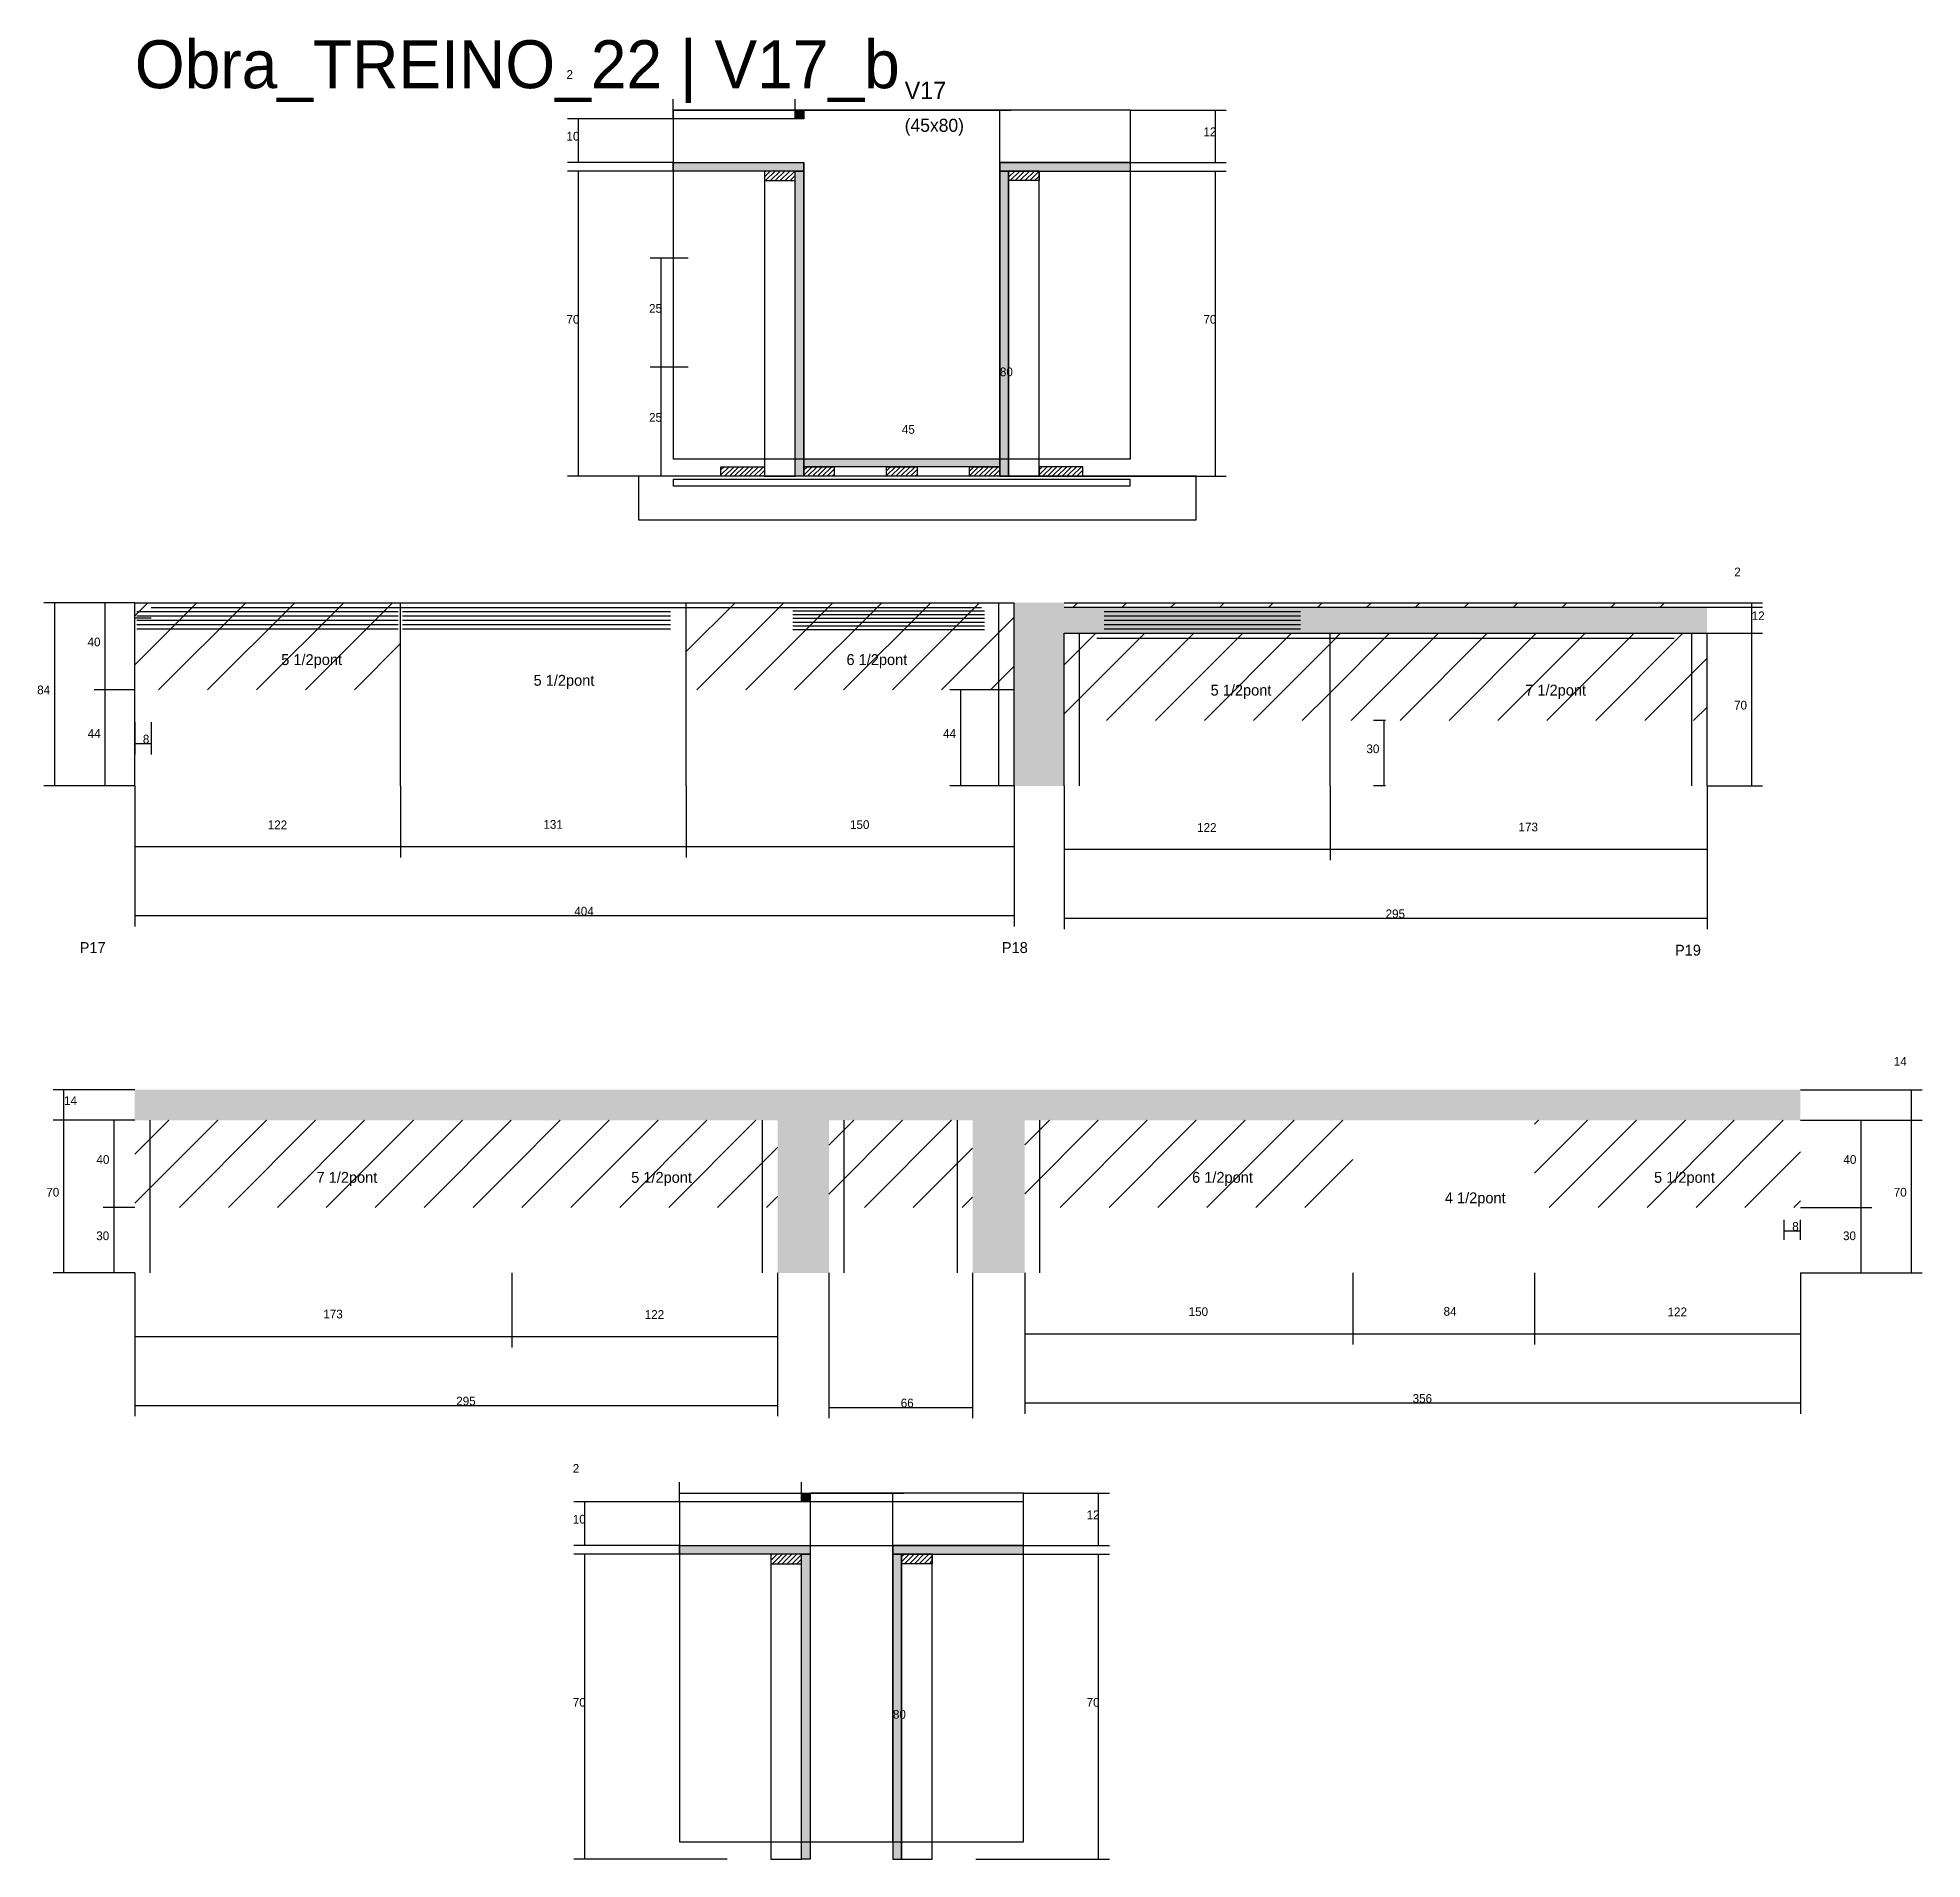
# Model space of a CAD drawing. Header units: metres. Extents: x -41 to 34800, y -36000 to 1848.
# Drawn here: x 5835 to 6700, y -27872 to -27037 of the extents above; entities that cross this region are included whole.
import ezdxf

# ---------------------------------------------------------------- set-up
doc = ezdxf.new("R2010")
doc.units = ezdxf.units.M
for name, color, linetype in [('CONCRETO', 251, 'Continuous'), ('COTA', 4, 'Continuous'), ('Cota Seção (2x)', 4, 'Continuous'), ('Hachura', 253, 'Continuous'), ('LABEL_ID', 3, 'Continuous'), ('Madeira', 126, 'Continuous'), ('NOMENCLATURA', 7, 'Continuous'), ('Painéis', 200, 'Continuous'), ('SARR_2.2x7', 40, 'Continuous'), ('SCO-___-LAJ', 4, 'Continuous'), ('Texto Seção', 7, 'Continuous')]:
    doc.layers.add(name, color=color, linetype=linetype)

msp = doc.modelspace()

# ---------------------------------------------------------------- texts
at = {"layer": 'COTA'}
for s, p in [('2', (6078.1, -27055.7)), ('12', (6370.4, -27082)), ('10', (6078.1, -27084)), ('70', (6078.1, -27168)), ('25', (6116, -27163)), ('70', (6370.4, -27168)), ('25', (6116, -27213)), ('2', (6614, -27283.9)), ('12', (6622, -27304)), ('40', (5858.3, -27316)), ('84', (5835.2, -27338)), ('70', (6613.9, -27345)), ('44', (5858.4, -27358)), ('44', (6250.9, -27358)), ('8', (5883.7, -27360.6)), ('30', (6445.2, -27365)), ('122', (5941, -27399.9)), ('131', (6067.5, -27399.7)), ('150', (6208.2, -27399.8)), ('122', (6367.5, -27401.1)), ('173', (6515, -27400.9)), ('404', (6081.7, -27439.5)), ('295', (6454, -27440.7)), ('14', (6687.2, -27508.4)), ('14', (5847.5, -27526.4)), ('40', (5862.4, -27553.4)), ('40', (6664.1, -27553.4)), ('70', (5839.4, -27568.4)), ('70', (6687.2, -27568.4)), ('8', (6640.6, -27584.1)), ('30', (5862.3, -27588.4)), ('30', (6663.9, -27588.4)), ('173', (5966.5, -27624.3)), ('122', (6114, -27624.5)), ('150', (6363.6, -27623.2)), ('84', (6480.6, -27623.1)), ('122', (6583.4, -27623.3)), ('295', (6027.5, -27664.2)), ('66', (6231.5, -27665.1)), ('356', (6466.4, -27663)), ('2', (6081, -27695.1)), ('10', (6081, -27718.4)), ('12', (6316.8, -27716.4)), ('70', (6081, -27802.4)), ('70', (6316.8, -27802.4))]:
    msp.add_text(s, height=4, dxfattribs=at).set_placement(p)
at = {"layer": 'Cota Seção (2x)'}
for s, p in [('80', (6277, -27192.1)), ('45', (6232, -27218.5)), ('80', (6227.9, -27807.9))]:
    msp.add_text(s, height=4, dxfattribs=at).set_placement(p)
at = {"layer": 'LABEL_ID'}
msp.add_text('Obra_TREINO_22 | V17_b', height=22, dxfattribs=at).set_placement((5880, -27060))
at = {"layer": 'NOMENCLATURA'}
for s, p in [('5 1/2pont', (5947.2, -27324.6)), ('6 1/2pont', (6206.6, -27324.6)), ('5 1/2pont', (6063, -27334.1)), ('5 1/2pont', (6373.7, -27338.6)), ('7 1/2pont', (6518.1, -27338.6)), ('P17', (5854.7, -27456.7)), ('P18', (6277.9, -27456.7)), ('P19', (6586.8, -27457.9)), ('7 1/2pont', (5963.4, -27562.1)), ('5 1/2pont', (6107.8, -27562.1)), ('6 1/2pont', (6365.2, -27562.1)), ('5 1/2pont', (6577.2, -27562.1)), ('4 1/2pont', (6481.2, -27571.5))]:
    msp.add_text(s, height=5, dxfattribs=at).set_placement(p)
at = {"layer": 'Texto Seção'}
for s, height, p in [('V17', 8, (6233.3, -27065)), ('(45x80)', 6, (6233.3, -27080))]:
    msp.add_text(s, height=height, dxfattribs=at).set_placement(p)

# ---------------------------------------------------------------- hatches: boundary and pattern name
at = {"layer": 'COTA'}
h = msp.add_hatch(dxfattribs=at)
h.set_pattern_fill('AR-CONC', scale=0.03)
h.paths.add_polyline_path([(6306.5, -27310), (6601.5, -27310), (6601.5, -27298), (6306.5, -27298), (6306.5, -27296), (6283.5, -27296), (6283.5, -27380), (6306.5, -27380)])
h = msp.add_hatch(dxfattribs=at)
h.set_pattern_fill('AR-CONC', scale=0.03)
h.paths.add_polyline_path([(6175, -27603.4), (6198.5, -27603.4), (6198.5, -27533.4), (6264.5, -27533.4), (6264.5, -27603.4), (6288.4, -27603.4), (6288.4, -27533.4), (6644.4, -27533.4), (6644.4, -27519.4), (5880, -27519.4), (5880, -27533.4), (6175, -27533.4)])
at = {"layer": 'Hachura'}
h = msp.add_hatch(color=8, dxfattribs=at)
h.dxf.hatch_style = 1
h.paths.add_polyline_path([(6183, -27070), (6187, -27070), (6187, -27070), (6187, -27074), (6187, -27074), (6183, -27074), (6183, -27074), (6183, -27070)])
h = msp.add_hatch(color=8, dxfattribs=at)
h.dxf.hatch_style = 1
h.paths.add_polyline_path([(6127, -27098), (6127, -27094), (6127, -27094), (6187, -27094), (6187, -27094), (6187, -27098), (6187, -27098), (6127, -27098)])
h = msp.add_hatch(color=8, dxfattribs=at)
h.dxf.hatch_style = 1
h.paths.add_polyline_path([(6337, -27098), (6337, -27094), (6337, -27094), (6277, -27094), (6277, -27094), (6277, -27098), (6277, -27098), (6337, -27098)])
h = msp.add_hatch(dxfattribs=at)
h.set_pattern_fill('ANSI31', scale=0.5)
h.paths.add_polyline_path([(6169, -27098), (6169, -27102.4), (6169, -27102.4), (6183, -27102.4), (6183, -27102.4), (6183, -27098), (6183, -27098), (6169, -27098)])
h = msp.add_hatch(color=8, dxfattribs=at)
h.dxf.hatch_style = 1
h.paths.add_polyline_path([(6183, -27098), (6187, -27098), (6187, -27098), (6187, -27238), (6187, -27238), (6183, -27238), (6183, -27238), (6183, -27098)])
h = msp.add_hatch(color=8, dxfattribs=at)
h.dxf.hatch_style = 1
h.paths.add_polyline_path([(6281, -27098), (6277, -27098), (6277, -27098), (6277, -27238), (6277, -27238), (6281, -27238), (6281, -27238), (6281, -27098)])
h = msp.add_hatch(dxfattribs=at)
h.set_pattern_fill('ANSI31', scale=0.5)
h.paths.add_polyline_path([(6295, -27098), (6295, -27102.4), (6295, -27102.4), (6281, -27102.4), (6281, -27102.4), (6281, -27098), (6281, -27098), (6295, -27098)])
h = msp.add_hatch(dxfattribs=at)
h.set_pattern_fill('ANSI31', scale=0.5)
h.paths.add_polyline_path([(6149, -27238), (6149, -27233.6), (6149, -27233.6), (6169, -27233.6), (6169, -27233.6), (6169, -27238), (6169, -27238), (6149, -27238)])
h = msp.add_hatch(color=8, dxfattribs=at)
h.dxf.hatch_style = 1
h.paths.add_polyline_path([(6187, -27233.6), (6187, -27230), (6187, -27230), (6277, -27230), (6277, -27230), (6277, -27233.6), (6277, -27233.6), (6187, -27233.6)])
h = msp.add_hatch(dxfattribs=at)
h.set_pattern_fill('ANSI31', scale=0.5)
h.paths.add_polyline_path([(6187, -27238), (6187, -27233.6), (6187, -27233.6), (6201, -27233.6), (6201, -27233.6), (6201, -27238), (6201, -27238), (6187, -27238)])
h = msp.add_hatch(dxfattribs=at)
h.set_pattern_fill('ANSI31', scale=0.5)
h.paths.add_polyline_path([(6225, -27238), (6225, -27233.6), (6225, -27233.6), (6239, -27233.6), (6239, -27233.6), (6239, -27238), (6239, -27238), (6225, -27238)])
h = msp.add_hatch(dxfattribs=at)
h.set_pattern_fill('ANSI31', scale=0.5)
h.paths.add_polyline_path([(6263, -27238), (6263, -27233.6), (6263, -27233.6), (6277, -27233.6), (6277, -27233.6), (6277, -27238), (6277, -27238), (6263, -27238)])
h = msp.add_hatch(dxfattribs=at)
h.set_pattern_fill('ANSI31', scale=0.5)
h.paths.add_polyline_path([(6315, -27238), (6315, -27233.6), (6315, -27233.6), (6295, -27233.6), (6295, -27233.6), (6295, -27238), (6295, -27238), (6315, -27238)])
h = msp.add_hatch(dxfattribs=at)
h.set_pattern_fill('ANSI31', scale=5)
h.paths.add_polyline_path([(5880, -27296), (5880, -27336), (6002, -27336), (6002, -27296)])
h = msp.add_hatch(dxfattribs=at)
h.set_pattern_fill('ANSI31', scale=5)
h.paths.add_polyline_path([(6283.5, -27336), (6283.5, -27296), (6133, -27296), (6133, -27336)])
h = msp.add_hatch(dxfattribs=at)
h.set_pattern_fill('ANSI31', scale=5)
h.paths.add_polyline_path([(6306.5, -27296), (6306.5, -27298), (6428.5, -27298), (6428.5, -27296)])
h = msp.add_hatch(dxfattribs=at)
h.set_pattern_fill('ANSI31', scale=5)
h.paths.add_polyline_path([(6428.5, -27296), (6428.5, -27298), (6601.5, -27298), (6601.5, -27296)])
h = msp.add_hatch(dxfattribs=at)
h.set_pattern_fill('ANSI31', scale=5)
h.paths.add_polyline_path([(6306.5, -27310), (6306.5, -27350), (6428.5, -27350), (6428.5, -27310)])
h = msp.add_hatch(dxfattribs=at)
h.set_pattern_fill('ANSI31', scale=5)
h.paths.add_polyline_path([(6601.5, -27350), (6601.5, -27310), (6428.5, -27310), (6428.5, -27350)])
h = msp.add_hatch(dxfattribs=at)
h.set_pattern_fill('ANSI31', scale=5)
h.paths.add_polyline_path([(6053, -27573.4), (6053, -27533.4), (5880, -27533.4), (5880, -27573.4)])
h = msp.add_hatch(dxfattribs=at)
h.set_pattern_fill('ANSI31', scale=5)
h.paths.add_polyline_path([(6053, -27533.4), (6053, -27573.4), (6175, -27573.4), (6175, -27533.4)])
h = msp.add_hatch(dxfattribs=at)
h.set_pattern_fill('ANSI31', scale=5)
h.paths.add_polyline_path([(6264.5, -27573.4), (6264.5, -27533.4), (6198.5, -27533.4), (6198.5, -27573.4)])
h = msp.add_hatch(dxfattribs=at)
h.set_pattern_fill('ANSI31', scale=5)
h.paths.add_polyline_path([(6438.9, -27573.4), (6438.9, -27533.4), (6288.4, -27533.4), (6288.4, -27573.4)])
h = msp.add_hatch(dxfattribs=at)
h.set_pattern_fill('ANSI31', scale=5)
h.paths.add_polyline_path([(6522.4, -27533.4), (6522.4, -27573.4), (6644.4, -27573.4), (6644.4, -27533.4)])
h = msp.add_hatch(color=8, dxfattribs=at)
h.dxf.hatch_style = 1
h.paths.add_polyline_path([(6185.9, -27704.4), (6189.9, -27704.4), (6189.9, -27704.4), (6189.9, -27708.4), (6189.9, -27708.4), (6185.9, -27708.4), (6185.9, -27708.4), (6185.9, -27704.4)])
h = msp.add_hatch(color=8, dxfattribs=at)
h.dxf.hatch_style = 1
h.paths.add_polyline_path([(6129.9, -27732.4), (6129.9, -27728.4), (6129.9, -27728.4), (6189.9, -27728.4), (6189.9, -27728.4), (6189.9, -27732.4), (6189.9, -27732.4), (6129.9, -27732.4)])
h = msp.add_hatch(dxfattribs=at)
h.set_pattern_fill('ANSI31', scale=0.5)
h.paths.add_polyline_path([(6171.9, -27732.4), (6171.9, -27736.8), (6171.9, -27736.8), (6185.9, -27736.8), (6185.9, -27736.8), (6185.9, -27732.4), (6185.9, -27732.4), (6171.9, -27732.4)])
h = msp.add_hatch(color=8, dxfattribs=at)
h.dxf.hatch_style = 1
h.paths.add_polyline_path([(6185.9, -27732.4), (6189.9, -27732.4), (6189.9, -27732.4), (6189.9, -27872.4), (6189.9, -27872.4), (6185.9, -27872.4), (6185.9, -27872.4), (6185.9, -27732.4)])
h = msp.add_hatch(color=8, dxfattribs=at)
h.dxf.hatch_style = 1
h.paths.add_polyline_path([(6287.9, -27732.4), (6287.9, -27728.4), (6287.9, -27728.4), (6227.9, -27728.4), (6227.9, -27728.4), (6227.9, -27732.4), (6227.9, -27732.4), (6287.9, -27732.4)])
h = msp.add_hatch(color=8, dxfattribs=at)
h.dxf.hatch_style = 1
h.paths.add_polyline_path([(6231.9, -27732.4), (6227.9, -27732.4), (6227.9, -27732.4), (6227.9, -27872.4), (6227.9, -27872.4), (6231.9, -27872.4), (6231.9, -27872.4), (6231.9, -27732.4)])
h = msp.add_hatch(dxfattribs=at)
h.set_pattern_fill('ANSI31', scale=0.5)
h.paths.add_polyline_path([(6245.9, -27732.4), (6245.9, -27736.8), (6245.9, -27736.8), (6231.9, -27736.8), (6231.9, -27736.8), (6231.9, -27732.4), (6231.9, -27732.4), (6245.9, -27732.4)])

# ---------------------------------------------------------------- linework, layer by layer
at = {"layer": 'CONCRETO'}
for points in [[(6337, -27070), (6187, -27070), (6187, -27074), (6127, -27074), (6127, -27094), (6187, -27094), (6187, -27230), (6277, -27230), (6277, -27104), (6277, -27094), (6337, -27094)], [(6127, -27230), (6337, -27230), (6337, -27070), (6127, -27070)], [(6129.9, -27864.4), (6287.9, -27864.4), (6287.9, -27708.4), (6129.9, -27708.4)], [(6189.9, -27728.4), (6287.9, -27728.4), (6287.9, -27704.4), (6189.9, -27704.4)]]:
    msp.add_lwpolyline(points, close=True, dxfattribs=at)
for points in [[(6189.9, -27708.4), (6129.9, -27708.4), (6129.9, -27728.4), (6189.9, -27728.4), (6189.9, -27864.4), (6227.9, -27864.4), (6227.9, -27738.4), (6227.9, -27728.4), (6287.9, -27728.4)], [(6287.9, -27728.4), (6287.9, -27704.4), (6189.9, -27704.4)]]:
    msp.add_lwpolyline(points, dxfattribs=at)
at = {"layer": 'COTA'}
for p, q in [((6127, -27074), (6127, -27065)), ((6127, -27070), (6183, -27070)), ((6183, -27070), (6183, -27065)), ((6337, -27070), (6380.9, -27070)), ((6375.9, -27094), (6375.9, -27070)), ((6127, -27074), (6078.6, -27074)), ((6083.6, -27094), (6083.6, -27074)), ((6127, -27094), (6078.6, -27094)), ((6337, -27094), (6380.9, -27094)), ((6127, -27098), (6078.6, -27098)), ((6083.6, -27238), (6083.6, -27098)), ((6299.4, -27098), (6380.9, -27098)), ((6375.9, -27238), (6375.9, -27098)), ((6134, -27138), (6116.5, -27138)), ((6121.5, -27188), (6121.5, -27138)), ((6134, -27188), (6116.5, -27188)), ((6134, -27188), (6116.5, -27188)), ((6121.5, -27238), (6121.5, -27188)), ((6151.6, -27238), (6078.6, -27238)), ((6134, -27238), (6116.5, -27238)), ((6307.8, -27238), (6380.9, -27238)), ((5880, -27296), (5838.3, -27296)), ((5843.3, -27380), (5843.3, -27296)), ((5880, -27296), (5861.4, -27296)), ((5866.4, -27336), (5866.4, -27296)), ((6601.5, -27296), (6627, -27296)), ((6601.5, -27298), (6627, -27298)), ((6601.5, -27298), (6627, -27298)), ((6622, -27298), (6622, -27296)), ((6622, -27310), (6622, -27298)), ((6601.5, -27310), (6627, -27310)), ((6601.5, -27310), (6627, -27310)), ((6622, -27380), (6622, -27310)), ((5880, -27336), (5861.4, -27336)), ((5880, -27336), (5861.4, -27336)), ((5866.4, -27380), (5866.4, -27336)), ((6283.5, -27336), (6254, -27336)), ((6259, -27380), (6259, -27336)), ((5880, -27350.8), (5880, -27365.6)), ((5887.5, -27350.8), (5887.5, -27365.6)), ((6454, -27350), (6448.4, -27350)), ((6453.4, -27380), (6453.4, -27350)), ((5880, -27360.6), (5887.5, -27360.6)), ((5880, -27380), (5838.3, -27380)), ((5880, -27380), (5861.4, -27380)), ((5880, -27380), (5880, -27444.5)), ((5880, -27380), (5880, -27412.9)), ((6002, -27380), (6002, -27412.9)), ((6002, -27380), (6002, -27412.9)), ((6133, -27380), (6133, -27412.9)), ((6133, -27380), (6133, -27412.9)), ((6283.5, -27380), (6254, -27380)), ((6283.5, -27380), (6283.5, -27444.5)), ((6283.5, -27380), (6283.5, -27412.9)), ((6306.5, -27380), (6306.5, -27445.7)), ((6306.5, -27380), (6306.5, -27414.1)), ((6428.5, -27380), (6428.5, -27414.1)), ((6428.5, -27380), (6428.5, -27414.1)), ((6454, -27380), (6448.4, -27380)), ((6601.5, -27380), (6601.5, -27414.1)), ((6601.5, -27380), (6601.5, -27445.7)), ((6601.5, -27380), (6627, -27380)), ((5880, -27407.9), (6002, -27407.9)), ((6002, -27407.9), (6133, -27407.9)), ((6133, -27407.9), (6283.5, -27407.9)), ((6306.5, -27409.1), (6428.5, -27409.1)), ((6428.5, -27409.1), (6601.5, -27409.1)), ((5880, -27439.5), (6283.5, -27439.5)), ((6306.5, -27440.7), (6601.5, -27440.7)), ((5880, -27519.4), (5842.5, -27519.4)), ((5847.5, -27533.4), (5847.5, -27519.4)), ((6644.4, -27519.4), (6700.3, -27519.4)), ((6695.3, -27533.4), (6695.3, -27519.4)), ((5880, -27533.4), (5842.5, -27533.4)), ((5880, -27533.4), (5842.5, -27533.4)), ((5847.5, -27603.4), (5847.5, -27533.4)), ((5880, -27533.4), (5865.5, -27533.4)), ((5870.5, -27573.4), (5870.5, -27533.4)), ((6644.4, -27533.4), (6677.2, -27533.4)), ((6644.4, -27533.4), (6700.3, -27533.4)), ((6644.4, -27533.4), (6700.3, -27533.4)), ((6672.2, -27573.4), (6672.2, -27533.4)), ((6695.3, -27603.4), (6695.3, -27533.4)), ((5880, -27573.4), (5865.5, -27573.4)), ((5880, -27573.4), (5865.5, -27573.4)), ((5870.5, -27603.4), (5870.5, -27573.4)), ((6636.9, -27588.2), (6636.9, -27579.1)), ((6644.4, -27573.4), (6677.2, -27573.4)), ((6644.4, -27573.4), (6677.2, -27573.4)), ((6644.4, -27588.2), (6644.4, -27579.1)), ((6672.2, -27603.4), (6672.2, -27573.4)), ((6636.9, -27584.1), (6644.4, -27584.1)), ((5880, -27603.4), (5842.5, -27603.4)), ((5880, -27603.4), (5865.5, -27603.4)), ((5880, -27603.4), (5880, -27637.6)), ((5880, -27603.4), (5880, -27669.2)), ((6053, -27603.4), (6053, -27637.6)), ((6053, -27603.4), (6053, -27637.6)), ((6175, -27603.4), (6175, -27669.2)), ((6175, -27603.4), (6175, -27637.6)), ((6198.5, -27603.4), (6198.5, -27670.1)), ((6264.5, -27603.4), (6264.5, -27670.1)), ((6288.4, -27603.4), (6288.4, -27668)), ((6288.4, -27603.4), (6288.4, -27636.3)), ((6438.9, -27603.4), (6438.9, -27636.3)), ((6438.9, -27603.4), (6438.9, -27636.3)), ((6522.4, -27603.4), (6522.4, -27636.3)), ((6522.4, -27603.4), (6522.4, -27636.3)), ((6644.4, -27603.4), (6644.4, -27668)), ((6644.4, -27603.4), (6644.4, -27636.3)), ((6644.4, -27603.4), (6677.2, -27603.4)), ((6644.4, -27603.4), (6700.3, -27603.4)), ((6288.4, -27631.3), (6438.9, -27631.3)), ((6438.9, -27631.3), (6522.4, -27631.3)), ((6522.4, -27631.3), (6644.4, -27631.3)), ((5880, -27632.6), (6053, -27632.6)), ((6053, -27632.6), (6175, -27632.6)), ((5880, -27664.2), (6175, -27664.2)), ((6198.5, -27665.1), (6264.5, -27665.1)), ((6288.4, -27663), (6644.4, -27663)), ((6129.9, -27708.4), (6129.9, -27699.4)), ((6185.9, -27704.4), (6185.9, -27699.4)), ((6129.9, -27708.4), (6081.5, -27708.4)), ((6086.5, -27728.4), (6086.5, -27708.4)), ((6129.9, -27704.4), (6185.9, -27704.4)), ((6287.9, -27704.4), (6327.3, -27704.4)), ((6322.3, -27728.4), (6322.3, -27704.4)), ((6129.9, -27728.4), (6081.5, -27728.4)), ((6129.9, -27732.4), (6081.5, -27732.4)), ((6086.5, -27872.4), (6086.5, -27732.4)), ((6245.9, -27732.4), (6327.3, -27732.4)), ((6287.9, -27728.4), (6327.3, -27728.4)), ((6322.3, -27872.4), (6322.3, -27732.4)), ((6151.9, -27872.4), (6081.5, -27872.4)), ((6265.9, -27872.4), (6327.3, -27872.4))]:
    msp.add_line(p, q, dxfattribs=at)
at = {"layer": 'Cota Seção (2x)'}
for p, q in [((6187, -27070), (6282, -27070)), ((6277, -27230), (6277, -27070)), ((6187, -27230), (6187, -27225)), ((6277, -27230), (6277, -27225)), ((6187, -27230), (6282, -27230)), ((6187, -27230), (6277, -27230)), ((6189.9, -27704.4), (6232.9, -27704.4)), ((6227.9, -27864.4), (6227.9, -27704.4)), ((6189.9, -27864.4), (6232.9, -27864.4))]:
    msp.add_line(p, q, dxfattribs=at)
at = {"layer": 'Madeira'}
for points in [[(6169, -27098), (6169, -27102.4), (6183, -27102.4), (6183, -27098)], [(6169, -27238), (6183, -27238), (6183, -27098), (6169, -27098)], [(6295, -27098), (6295, -27102.4), (6281, -27102.4), (6281, -27098)], [(6295, -27098), (6281, -27098), (6281, -27238), (6295, -27238)], [(6149, -27238), (6149, -27233.6), (6169, -27233.6), (6169, -27238)], [(6187, -27238), (6187, -27233.6), (6201, -27233.6), (6201, -27238)], [(6225, -27238), (6225, -27233.6), (6239, -27233.6), (6239, -27238)], [(6263, -27238), (6263, -27233.6), (6277, -27233.6), (6277, -27238)], [(6315, -27238), (6315, -27233.6), (6295, -27233.6), (6295, -27238)], [(6111.1, -27258), (6367.1, -27258), (6367.1, -27238), (6111.1, -27238)], [(6171.9, -27732.4), (6171.9, -27736.8), (6185.9, -27736.8), (6185.9, -27732.4)], [(6171.9, -27872.4), (6185.9, -27872.4), (6185.9, -27732.4), (6171.9, -27732.4)], [(6245.9, -27732.4), (6245.9, -27736.8), (6231.9, -27736.8), (6231.9, -27732.4)], [(6245.9, -27732.4), (6231.9, -27732.4), (6231.9, -27872.4), (6245.9, -27872.4)]]:
    msp.add_lwpolyline(points, close=True, dxfattribs=at)
at = {"layer": 'Painéis'}
for p, q in [((6127, -27094), (6187, -27094)), ((6127, -27098), (6127, -27094)), ((6187, -27098), (6187, -27094)), ((6277, -27094), (6337, -27094)), ((6277, -27098), (6277, -27094)), ((6337, -27098), (6337, -27094)), ((6187, -27238), (6187, -27098)), ((6277, -27238), (6277, -27098)), ((6187, -27230), (6277, -27230)), ((6187, -27233.6), (6187, -27230)), ((6277, -27233.6), (6277, -27230)), ((5880, -27296), (6283.5, -27296)), ((5880, -27380), (5880, -27296)), ((6002, -27380), (6002, -27296)), ((6133, -27380), (6133, -27296)), ((6283.5, -27380), (6283.5, -27296)), ((6306.5, -27296), (6601.5, -27296)), ((6306.5, -27298), (6601.5, -27298)), ((6306.5, -27310), (6601.5, -27310)), ((6306.5, -27380), (6306.5, -27310)), ((6428.5, -27380), (6428.5, -27310)), ((6601.5, -27380), (6601.5, -27310))]:
    msp.add_line(p, q, dxfattribs=at)
for points in [[(6183, -27070), (6187, -27070), (6187, -27074), (6183, -27074)], [(6127, -27098), (6127, -27094), (6187, -27094), (6187, -27098)], [(6337, -27098), (6337, -27094), (6277, -27094), (6277, -27098)], [(6183, -27098), (6187, -27098), (6187, -27238), (6183, -27238)], [(6281, -27098), (6277, -27098), (6277, -27238), (6281, -27238)], [(6187, -27233.6), (6187, -27230), (6277, -27230), (6277, -27233.6)], [(6185.9, -27704.4), (6189.9, -27704.4), (6189.9, -27708.4), (6185.9, -27708.4)], [(6129.9, -27732.4), (6129.9, -27728.4), (6189.9, -27728.4), (6189.9, -27732.4)], [(6185.9, -27732.4), (6189.9, -27732.4), (6189.9, -27872.4), (6185.9, -27872.4)], [(6287.9, -27732.4), (6287.9, -27728.4), (6227.9, -27728.4), (6227.9, -27732.4)], [(6231.9, -27732.4), (6227.9, -27732.4), (6227.9, -27872.4), (6231.9, -27872.4)]]:
    msp.add_lwpolyline(points, close=True, dxfattribs=at)
at = {"layer": 'SARR_2.2x7'}
for p, q in [((5880, -27303), (5887.5, -27303)), ((5881, -27300), (6000.9, -27300)), ((5881, -27302), (6000.9, -27302)), ((5887.5, -27298.2), (6002, -27298.2)), ((6002, -27298.2), (6268.5, -27298.2)), ((6002.9, -27300), (6125.9, -27300)), ((6002.9, -27302), (6125.9, -27302)), ((6181.9, -27299.71), (6269.9, -27299.71)), ((6181.9, -27301.43), (6269.9, -27301.43)), ((6181.9, -27303.14), (6269.9, -27303.14)), ((6276.5, -27336), (6276.5, -27296)), ((6324.9, -27300), (6414.9, -27300)), ((6324.9, -27302), (6414.9, -27302)), ((5881, -27304), (6000.9, -27304)), ((5881, -27306), (6000.9, -27306)), ((5881, -27308), (6000.9, -27308)), ((6002.9, -27304), (6125.9, -27304)), ((6002.9, -27306), (6125.9, -27306)), ((6002.9, -27308), (6125.9, -27308)), ((6181.9, -27304.86), (6269.9, -27304.86)), ((6181.9, -27306.57), (6269.9, -27306.57)), ((6181.9, -27308.29), (6269.9, -27308.29)), ((6313.5, -27350), (6313.5, -27310)), ((6321.5, -27312.2), (6428.5, -27312.2)), ((6324.9, -27304), (6414.9, -27304)), ((6324.9, -27306), (6414.9, -27306)), ((6324.9, -27308), (6414.9, -27308)), ((6428.5, -27312.2), (6586.5, -27312.2)), ((6594.5, -27350), (6594.5, -27310)), ((6276.5, -27380), (6276.5, -27336)), ((6313.5, -27380), (6313.5, -27350)), ((6594.5, -27380), (6594.5, -27350)), ((5887, -27573.4), (5887, -27533.4)), ((6168, -27573.4), (6168, -27533.4)), ((6205.5, -27573.4), (6205.5, -27533.4)), ((6257.5, -27573.4), (6257.5, -27533.4)), ((6295.4, -27573.4), (6295.4, -27533.4)), ((5887, -27603.4), (5887, -27573.4)), ((6168, -27603.4), (6168, -27573.4)), ((6205.5, -27603.4), (6205.5, -27573.4)), ((6257.5, -27603.4), (6257.5, -27573.4)), ((6295.4, -27603.4), (6295.4, -27573.4))]:
    msp.add_line(p, q, dxfattribs=at)
at = {"layer": 'SCO-___-LAJ'}
msp.add_lwpolyline([(6127.2, -27239.3), (6336.7, -27239.3), (6336.7, -27242.5), (6127.2, -27242.5)], close=True, dxfattribs=at)

msp.set_redraw_order([(e.dxf.handle, doc.entitydb.next_handle()) for e in msp.query("TEXT MTEXT ATTDEF DIMENSION ARC_DIMENSION")])  # texts and dimensions are drawn at this point

doc.saveas('drawing.dxf')
